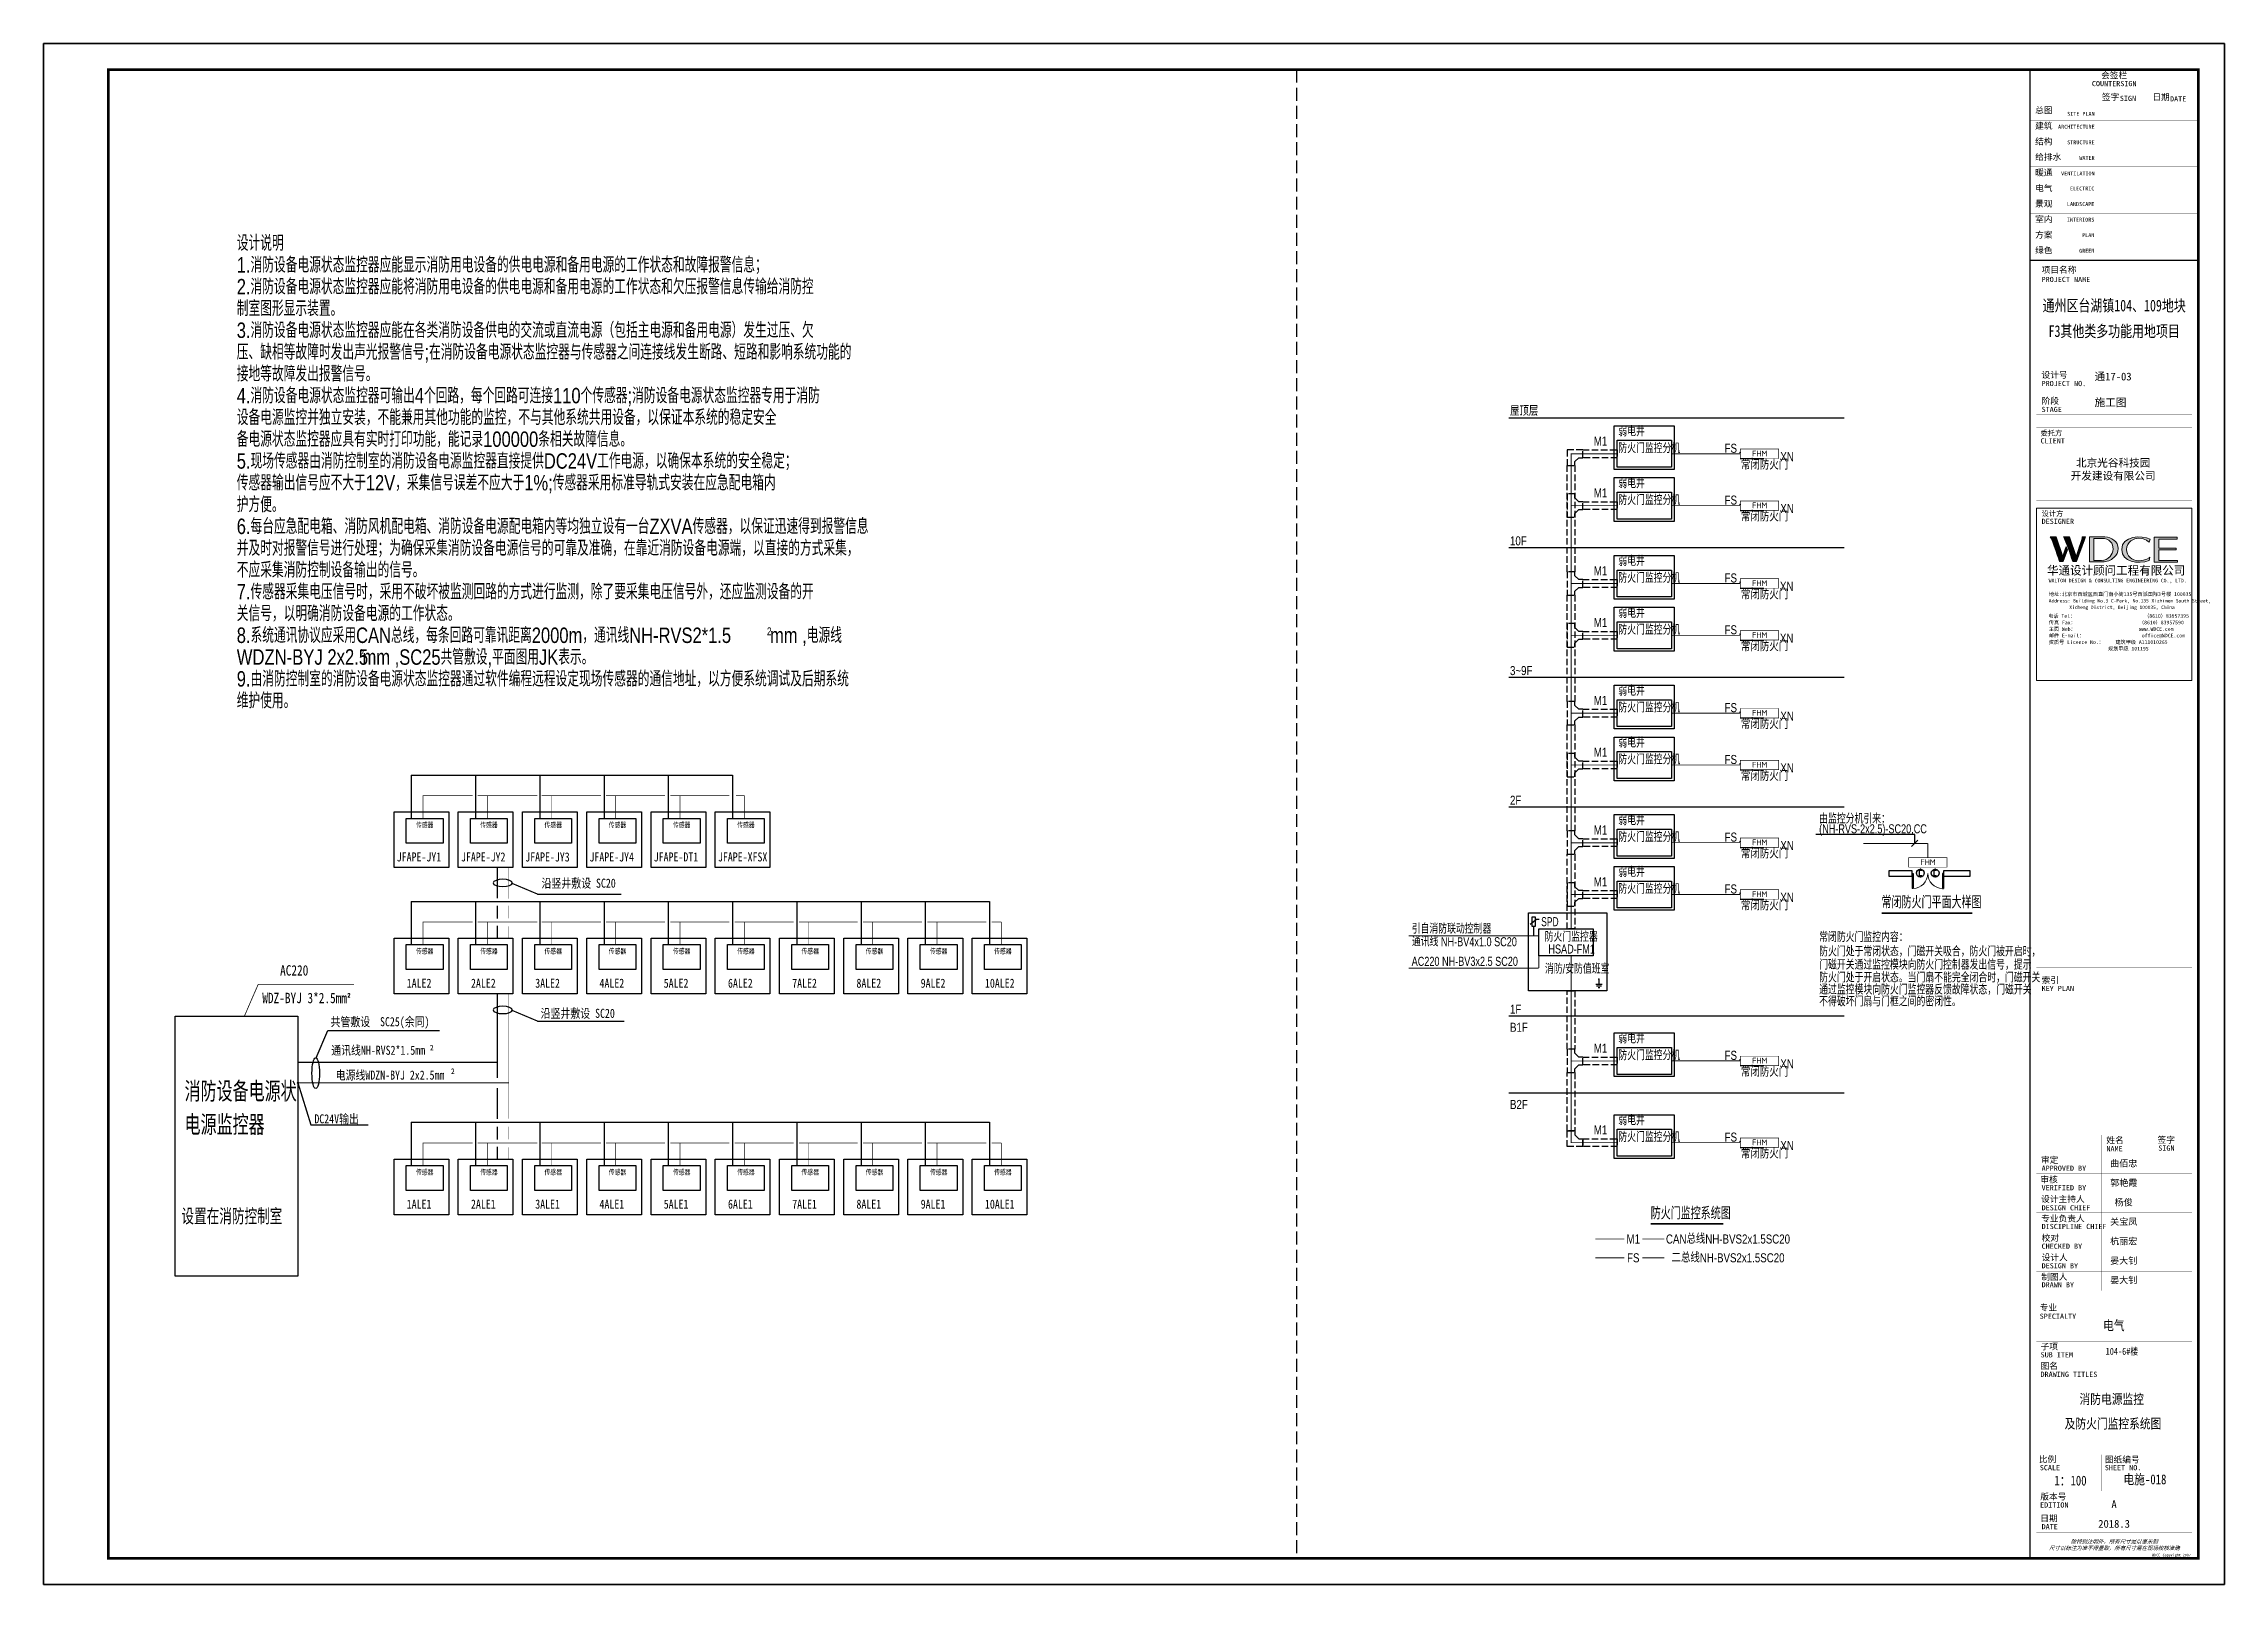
# Model space of a CAD drawing. Extents: x -54686 to 596156, y -555137 to 71395.
# Drawn here: x -54686 to 29414, y -555137 to -495737 of the extents above; entities that cross this region are included whole.
import ezdxf
from ezdxf.enums import TextEntityAlignment as Align

# ---------------------------------------------------------------- set-up
doc = ezdxf.new("R2010")
doc.units = 0
doc.header["$LTSCALE"] = 1000
doc.linetypes.add('CONTINOUS', pattern=[0])
doc.linetypes.add('DASH', pattern=[0.35, 0.25, -0.1])
doc.layers.get('0').update_dxf_attribs({"linetype": 'CONTINUOUS'})
doc.layers.get('Defpoints').update_dxf_attribs({"linetype": 'CONTINUOUS'})
for name, color, linetype in [('CABLETRAY', 4, 'DASH'), ('DIM-照明', 3, 'CONTINUOUS'), ('DIM-系统', 3, 'CONTINUOUS'), ('EQUIP-动力', 3, 'CONTINUOUS'), ('EQUIP-安防', 80, 'CONTINUOUS'), ('EQUIP-消防', 3, 'CONTINUOUS'), ('LAYER1', 7, 'CONTINOUS'), ('SHEET_TEXT', 7, 'CONTINUOUS'), ('TEL_SYMB', 3, 'CONTINUOUS'), ('TEL_TEXT', 3, 'CONTINUOUS'), ('TEL_TITLE', 6, 'CONTINUOUS'), ('WALL', 9, 'CONTINUOUS'), ('WINDOW', 4, 'CONTINUOUS'), ('WIRE', 4, 'CONTINUOUS'), ('WIRE-照明', 1, 'CONTINUOUS'), ('智能疏散灯', 3, 'CONTINOUS'), ('电源监控设备', 210, 'CONTINUOUS'), ('电源线', 130, 'CONTINUOUS'), ('通讯线', 90, 'CONTINUOUS'), ('配电箱', 50, 'CONTINUOUS')]:
    doc.layers.add(name, color=color, linetype=linetype)
doc.styles.add('-宋体', font='', dxfattribs={"width": 0.8})
doc.styles.add('_COMPLEX', font='ROS', dxfattribs={"width": 0.6, "bigfont": 'JD'})
doc.styles.add('_HZTXT', font='ROS', dxfattribs={"width": 0.8, "bigfont": 'JD'})
doc.styles.add('_JD', font='ROS', dxfattribs={"width": 0.8, "bigfont": 'JD'})
doc.styles.add('_TEL_DIM', font='SIMPLEX', dxfattribs={"width": 0.8, "height": 3.5, "bigfont": 'HZTXT'})
doc.styles.add('H-图名', font='', dxfattribs={"width": 0.8, "height": 9})
doc.styles.add('hwxh', font='STXIHEI.TTF')
doc.styles.add('JD', font='ROS', dxfattribs={"width": 0.8, "height": 600, "bigfont": 'HZTXT'})
doc.styles.get("Standard").update_dxf_attribs({"font": 'GBENOR', "bigfont": 'GBCBIG'})
doc.styles.add('Y', font='ros.shx', dxfattribs={"width": 0.7, "bigfont": 'jd.shx'})
doc.styles.add('华文细黑', font='STXIHEI.TTF', dxfattribs={"height": 10})
doc.styles.get('-宋体').set_extended_font_data('NSimSun')
doc.styles.get('H-图名').set_extended_font_data('SimSun')

msp = doc.modelspace()

# ---------------------------------------------------------------- texts
at = {"style": '华文细黑'}
for s, height, p in [('会签栏', 240, (25164, -496837)), ('COUNTERSIGN', 200, (25164, -497177))]:
    msp.add_text(s, height=height, dxfattribs=at).set_placement(p, align=Align.TOP_CENTER)
for s, height, p in [('签字', 240, (24691, -497674)), ('SIGN', 200, (25382, -497748)), ('日期', 240, (26634, -497679)), ('DATE', 200, (27318, -497767)), ('总图', 240, (22114, -498187)), ('结构', 240, (22114, -499387)), ('建筑', 240, (22114, -498787)), ('给排水', 240, (22114, -499987)), ('暖通', 240, (22114, -500587)), ('电气', 240, (22114, -501187)), ('景观', 240, (22114, -501787)), ('室内', 240, (22114, -502387)), ('绿色', 240, (22114, -503587)), ('方案', 240, (22114, -502987)), ('项目名称', 240, (22364, -504337)), ('PROJECT NAME', 200, (22364, -504729)), ('设计号', 240, (22359, -508389)), ('PROJECT NO.', 200, (22364, -508740)), ('阶段', 240, (22364, -509390)), ('STAGE', 200, (22364, -509740)), ('委托方', 200, (22324, -510651)), ('CLIENT', 200, (22324, -510951)), ('设计方', 200, (22364, -513754)), ('DESIGNER', 200, (22364, -514054)), ('KEY PLAN', 200, (22364, -532063)), ('索引', 240, (22364, -531723)), ('姓名', 240, (24863, -537890)), ('签字', 240, (26833, -537880)), ('SIGN', 200, (26864, -538217)), ('审定', 240, (22341, -538656)), ('APPROVED BY', 200, (22364, -538993)), ('NAME', 200, (24864, -538241)), ('审核', 240, (22318, -539408)), ('VERIFIED BY', 200, (22364, -539745)), ('设计主持人', 240, (22346, -540161)), ('DESIGN CHIEF', 200, (22364, -540518)), ('专业负责人', 240, (22347, -540911)), ('DISCIPLINE CHIEF', 200, (22364, -541239)), ('校对', 240, (22364, -541661)), ('CHECKED BY', 200, (22364, -542000)), ('设计人', 240, (22364, -542411)), ('制图人', 240, (22353, -543161)), ('DESIGN BY', 200, (22364, -542754)), ('DRAWN BY', 200, (22364, -543487)), ('SPECIALTY', 200, (22291, -544699)), ('专业', 240, (22291, -544344)), ('SUB ITEM', 200, (22326, -546187)), ('子项', 240, (22326, -545845)), ('图名', 240, (22323, -546596)), ('DRAWING TITLES', 200, (22323, -546937)), ('比例', 240, (22258, -550195)), ('SCALE', 200, (22295, -550537)), ('SHEET NO.', 200, (24803, -550537)), ('图纸编号', 240, (24803, -550205)), ('版本号', 240, (22313, -551634)), ('EDITION', 200, (22307, -551976)), ('日期', 240, (22313, -552469)), ('DATE', 200, (22364, -552811))]:
    msp.add_text(s, height=height, dxfattribs=at).set_placement(p, align=Align.TOP_LEFT)
for s, p in [('SITE PLAN', (24408, -498367)), ('ARCHITECTURE', (24408, -498867)), ('STRUCTURE', (24408, -499467)), ('WATER', (24408, -500067)), ('VENTILATION', (24408, -500667)), ('LANDSCAPE', (24399, -501848)), ('ELECTRIC', (24399, -501248)), ('INTERIORS', (24399, -502448)), ('GREEN', (24399, -503648)), ('PLAN', (24399, -503048))]:
    msp.add_text(s, height=150, dxfattribs=at).set_placement(p, align=Align.TOP_RIGHT)
at = {"color": 4, "style": '华文细黑', "width": 0.75}
for s, p in [('通州区台湖镇104、109地块', (25164, -506059)), ('F3其他类多功能用地项目', (25164, -507046))]:
    msp.add_text(s, height=450, dxfattribs=at).set_placement(p, align=Align.CENTER)
at = {"color": 4, "style": '华文细黑'}
for s, p in [('A', (25160, -552196)), ('2018.3', (25160, -552953))]:
    msp.add_text(s, height=300, dxfattribs=at).set_placement(p, align=Align.CENTER)
at = {"style": '华文细黑', "oblique": 20}
for s, p in [('尺寸以标注为准不得量取，所有尺寸需在现场校核准确', (25164, -553737)), ('除特别注明外，所有尺寸是以毫米制', (25164, -553487))]:
    msp.add_text(s, height=150, dxfattribs=at).set_placement(p, align=Align.MIDDLE_CENTER)
at = {"color": 4, "ltscale": 0.001, "char_height": 300, "width": 5848.95, "style": '华文细黑'}
for s, insert, attachment_point in [('通17-03', (24407, -508586), 4), ('施工图', (24407, -509586), 4), ('北京光谷科技园\\P开发建设有限公司', (25124, -512166), 5)]:
    msp.add_mtext(s, dxfattribs=dict(at, insert=insert, attachment_point=attachment_point))
at = {"color": 7, "style": '_TEL_DIM', "flags": 1}
for tag, p in [('REMARK', (11201, -511733)), ('A', (11201, -511733)), ('REMARK', (11201, -513731)), ('A', (11201, -513731)), ('REMARK', (11201, -516732)), ('A', (11201, -516732)), ('REMARK', (11201, -518731)), ('A', (11201, -518731)), ('REMARK', (11201, -521732)), ('A', (11201, -521732)), ('REMARK', (11201, -523731)), ('A', (11201, -523731)), ('REMARK', (11201, -526723)), ('A', (11201, -526723)), ('REMARK', (11201, -528722)), ('A', (11201, -528722)), ('REMARK', (11201, -535138)), ('A', (11201, -535138)), ('REMARK', (11201, -538290)), ('A', (11201, -538290))]:
    msp.add_attdef(tag, text='', height=0.02, dxfattribs=at).set_placement(p, align=Align.MIDDLE_CENTER)
at = {"color": 7, "flags": 1}
for p in [(11201, -511733), (11201, -513731), (11201, -516732), (11201, -518731), (11201, -521732), (11201, -523731), (11201, -526723), (11201, -528722), (11201, -535138), (11201, -538290)]:
    msp.add_attdef('A', text='防火门磁释放器1', height=0.014, dxfattribs=at).set_placement(p, align=Align.MIDDLE_CENTER)
at = {"layer": 'EQUIP-消防', "ltscale": 10}
for p in [(11494, -511541), (11494, -513539), (11494, -516540), (11494, -518539), (11494, -521540), (11494, -523539), (11494, -526531), (17985, -527295), (11494, -528530), (11494, -534945), (11494, -538098)]:
    msp.add_attdef('FHM', text='RD', height=224, dxfattribs=at).set_placement(p, align=Align.MIDDLE_CENTER)
at = {"layer": 'SHEET_TEXT', "style": '华文细黑'}
for tag, p in [('曲佰忠', (25532, -538782)), ('郭艳霞', (25532, -539532)), ('杨俊', (25532, -540282)), ('关宝凤', (25532, -541032)), ('杭丽宏', (25532, -541782)), ('晏大钊', (25532, -542532)), ('晏大钊', (25532, -543282))]:
    msp.add_attdef(tag, text='', height=250, dxfattribs=at).set_placement(p, align=Align.TOP_CENTER)
at = {"layer": 'TEL_SYMB', "color": 7}
for s, p in [('常闭防火门平面大样图', (16191, -529080)), ('防火门监控系统图', (7288, -541068))]:
    msp.add_text(s, height=482.3, dxfattribs=at).set_placement(p)
at = {"layer": 'TEL_TEXT', "width": 0.8}
for s, height, style, p in [('设计说明', 595.3, '_JD', (-47238, -503724)), ('1.消防设备电源状态监控器应能显示消防用电设备的供电电源和备用电源的工作状态和故障报警信息；', 595.35, '_JD', (-47238, -504564)), ('2.消防设备电源状态监控器应能将消防用电设备的供电电源和备用电源的工作状态和欠压报警信息传输给消防控', 595.35, '_JD', (-47238, -505404)), ('制室图形显示装置。', 595.3, '_JD', (-47238, -506244)), ('3.消防设备电源状态监控器应能在各类消防设备供电的交流或直流电源（包括主电源和备用电源）发生过压、欠', 595.35, '_JD', (-47238, -507084)), ('压、缺相等故障时发出声光报警信号;在消防设备电源状态监控器与传感器之间连接线发生断路、短路和影响系统功能的', 595.35, '_JD', (-47238, -507924)), ('接地等故障发出报警信号。', 595.35, '_JD', (-47238, -508764)), ('4.消防设备电源状态监控器可输出4个回路，每个回路可连接110个传感器;消防设备电源状态监控器专用于消防', 595.35, '_JD', (-47238, -509604)), ('设备电源监控并独立安装，不能兼用其他功能的监控，不与其他系统共用设备，以保证本系统的稳定安全', 595.35, '_JD', (-47238, -510444)), ('屋顶层', 350, '_HZTXT', (1864, -510082)), ('备电源状态监控器应具有实时打印功能，能记录100000条相关故障信息。', 595.35, '_JD', (-47238, -511284)), ('5.现场传感器由消防控制室的消防设备电源监控器直接提供DC24V工作电源，以确保本系统的安全稳定；', 595.35, '_JD', (-47238, -512124)), ('传感器输出信号应不大于12V，采集信号误差不应大于1%;传感器采用标准导轨式安装在应急配电箱内', 595.35, '_JD', (-47238, -512964)), ('护方便。', 595.3, '_JD', (-47238, -513804)), ('6.每台应急配电箱、消防风机配电箱、消防设备电源配电箱内等均独立设有一台ZXVA传感器，以保证迅速得到报警信息', 595.35, '_JD', (-47238, -514644)), ('并及时对报警信号进行处理；为确保采集消防设备电源信号的可靠及准确，在靠近消防设备电源端，以直接的方式采集，', 595.35, '_JD', (-47238, -515484)), ('10F', 350, '_HZTXT', (1864, -515082)), ('不应采集消防控制设备输出的信号。', 595.35, '_JD', (-47238, -516324)), ('7.传感器采集电压信号时，采用不破坏被监测回路的方式进行监测，除了要采集电压信号外，还应监测设备的开', 595.35, '_JD', (-47238, -517164)), ('关信号，以明确消防设备电源的工作状态。', 595.35, '_JD', (-47238, -518004)), ('8.系统通讯协议应采用CAN总线，每条回路可靠讯距离2000m，通讯线NH-RVS2*1.5', 595.35, '_JD', (-47238, -518844)), ('2', 300, '_JD', (-26792, -518544)), ('mm ,电源线', 595.3, '_JD', (-26672, -518844)), ('WDZN-BYJ 2x2.5', 600, '_JD', (-47238, -519684)), ('2', 300, '_JD', (-42507, -519384)), ('mm ,SC25共管敷设,平面图用JK表示。', 595.35, '_JD', (-42387, -519684)), ('3~9F', 350, '_HZTXT', (1864, -520082)), ('9.由消防控制室的消防设备电源状态监控器通过软件编程远程设定现场传感器的通信地址，以方便系统调试及后期系统', 595.35, '_JD', (-47238, -520524)), ('维护使用。', 595.3, '_JD', (-47238, -521364)), ('2F', 350, '_HZTXT', (1864, -525082)), ('1F', 350, '_HZTXT', (1864, -533139)), ('B1F', 350, '_HZTXT', (1864, -533835)), ('B2F', 350, '_HZTXT', (1864, -536810)), ('设置在消防控制室', 607.8, 'JD', (-49371, -541262)), ('电气', 379.7, 'H-图名', (24737, -545342)), ('104-6#楼', 265.8, 'H-图名', (24833, -546286)), ('消防电源监控', 379.7, 'H-图名', (23827, -548182)), ('及防火门监控系统图', 379.7, 'H-图名', (23253, -549128)), ('电施-018', 379.7, 'H-图名', (25522, -551278)), ('1：100', 379.7, 'H-图名', (22858, -551325))]:
    msp.add_text(s, height=height, dxfattribs=dict(at, style=style)).set_placement(p)
at = {"layer": 'TEL_TEXT', "style": '_HZTXT', "width": 0.8}
for s, p in [('M1', (5355, -511059)), ('FS', (10379, -511336)), ('M1', (5355, -513057)), ('FS', (10379, -513335)), ('M1', (5355, -516059)), ('FS', (10379, -516336)), ('M1', (5355, -518057)), ('FS', (10379, -518335)), ('M1', (5355, -521058)), ('FS', (10379, -521336)), ('M1', (5355, -523057)), ('FS', (10379, -523335)), ('M1', (5355, -526053)), ('FS', (10379, -526327)), ('M1', (5355, -528052)), ('FS', (10379, -528326)), ('M1', (5355, -534467)), ('FS', (10379, -534741)), ('M1', (5355, -537616)), ('FS', (10379, -537894)), ('M1', (6617, -541823)), ('FS', (6617, -542547)), ('CAN总线NH-BVS2x1.5SC20', (10271, -541823)), ('二总线NH-BVS2x1.5SC20', (10271, -542547))]:
    msp.add_text(s, height=350, dxfattribs=at).set_placement(p, align=Align.MIDDLE_CENTER)
at = {"layer": 'TEL_TEXT', "color": 7, "style": 'Y', "width": 0.75}
for s, p in [('弱电井', (6041, -510873)), ('防火门监控分机', (6041, -511520)), ('弱电井', (6041, -512872)), ('防火门监控分机', (6041, -513518)), ('弱电井', (6041, -515873)), ('防火门监控分机', (6041, -516520)), ('弱电井', (6041, -517872)), ('防火门监控分机', (6041, -518518)), ('弱电井', (6041, -520873)), ('防火门监控分机', (6041, -521519)), ('弱电井', (6041, -522872)), ('防火门监控分机', (6041, -523518)), ('弱电井', (6041, -525864)), ('由监控分机引来：', (13786, -525804)), ('防火门监控分机', (6041, -526510)), ('(NH-RVS-2x2.5)-SC20,CC', (13786, -526183)), ('弱电井', (6041, -527863)), ('防火门监控分机', (6041, -528509)), ('引自消防联动控制器', (-1928, -530045)), ('通讯线 NH-BV4x1.0 SC20', (-1919, -530537)), ('防火门监控器', (3199, -530358)), ('HSAD-FM1', (3345, -530817)), ('防火门处于常闭状态，门磁开关吸合，防火门被开启时，', (13786, -530923)), ('常闭防火门监控内容：', (13786, -530368)), ('AC220 NH-BV3x2.5 SC20', (-1928, -531292)), ('消防/安防值班室', (3211, -531591)), ('门磁开关通过监控模块向防火门控制器发出信号，提示', (13786, -531434)), ('通过监控模块向防火门监控器反馈故障状态，门磁开关', (13786, -532394)), ('防火门处于开启状态。当门扇不能完全闭合时，门磁开关', (13786, -531927)), ('不得破坏门扇与门框之间的密闭性。', (13786, -532851)), ('弱电井', (6041, -534278)), ('防火门监控分机', (6041, -534925)), ('弱电井', (6041, -537431)), ('防火门监控分机', (6041, -538077))]:
    msp.add_text(s, height=350, dxfattribs=at).set_placement(p)
at = {"layer": 'TEL_TEXT', "ltscale": 2, "style": '_COMPLEX', "width": 0.7}
msp.add_text('SPD', height=350, dxfattribs=at).set_placement((3065, -529763))
at = {"layer": 'TEL_TEXT', "style": '_HZTXT', "width": 0.8}
for tag, p in [('常闭防火门', (11681, -511982)), ('XN', (12549, -511662)), ('常闭防火门', (11681, -513981)), ('XN', (12549, -513660)), ('常闭防火门', (11681, -516982)), ('XN', (12534, -516661)), ('常闭防火门', (11681, -518981)), ('XN', (12534, -518660)), ('常闭防火门', (11681, -521982)), ('XN', (12549, -521661)), ('常闭防火门', (11681, -523981)), ('XN', (12549, -523660)), ('常闭防火门', (11681, -526973)), ('XN', (12549, -526652)), ('常闭防火门', (11681, -528972)), ('XN', (12549, -528651)), ('常闭防火门', (11681, -535387)), ('XN', (12549, -535066)), ('XN', (12549, -538219)), ('常闭防火门', (11681, -538540))]:
    msp.add_attdef(tag, text='RD', height=350, dxfattribs=at).set_placement(p, align=Align.MIDDLE_CENTER)
at = {"layer": '电源监控设备', "style": '-宋体', "width": 0.8}
for s, p in [('JFAPE-JY1', (-41069, -527267)), ('JFAPE-JY2', (-38591, -527267)), ('JFAPE-JY3', (-36113, -527267)), ('JFAPE-JY4', (-33636, -527267)), ('JFAPE-DT1', (-31158, -527267)), ('JFAPE-XFSX', (-28681, -527267)), ('1ALE2', (-40682, -532135)), ('2ALE2', (-38205, -532135)), ('3ALE2', (-35727, -532135)), ('4ALE2', (-33249, -532135)), ('5ALE2', (-30772, -532135)), ('6ALE2', (-28294, -532135)), ('7ALE2', (-25817, -532135)), ('8ALE2', (-23339, -532135)), ('9ALE2', (-20862, -532135)), ('10ALE2', (-18384, -532135)), ('沿竖井敷设 SC20', (-35519, -533296)), ('共管敷设  SC25(余同)', (-43621, -533619)), ('通讯线NH-RVS2*1.5mm', (-43596, -534720)), ('²', (-39798, -534763)), ('电源线WDZN-BYJ 2x2.5mm', (-43423, -535677)), ('²', (-38984, -535670)), ('DC24V输出', (-44245, -537364)), ('1ALE1', (-40682, -540652)), ('2ALE1', (-38205, -540652)), ('3ALE1', (-35727, -540652)), ('4ALE1', (-33249, -540652)), ('5ALE1', (-30772, -540652)), ('6ALE1', (-28294, -540652)), ('7ALE1', (-25817, -540652)), ('8ALE1', (-23339, -540652)), ('9ALE1', (-20862, -540652)), ('10ALE1', (-18384, -540652))]:
    msp.add_text(s, height=350, dxfattribs=at).set_placement(p)
at = {"layer": '电源监控设备'}
for s, insert, char_height, width, attachment_point, style in [('传感器', (-40325, -525757), 200, 723.85, 1, '-宋体'), ('传感器', (-37847, -525757), 200, 723.85, 1, '-宋体'), ('传感器', (-35370, -525757), 200, 723.85, 1, '-宋体'), ('传感器', (-32892, -525757), 200, 723.85, 1, '-宋体'), ('传感器', (-30415, -525757), 200, 723.85, 1, '-宋体'), ('传感器', (-27937, -525757), 200, 723.85, 1, '-宋体'), ('沿竖井敷设 SC20', (-35484, -527928), 350, 5868.97, 1, '-宋体'), ('传感器', (-40325, -530625), 200, 723.85, 1, '-宋体'), ('传感器', (-37847, -530625), 200, 723.85, 1, '-宋体'), ('传感器', (-35370, -530625), 200, 723.85, 1, '-宋体'), ('传感器', (-32892, -530625), 200, 723.85, 1, '-宋体'), ('传感器', (-30415, -530625), 200, 723.85, 1, '-宋体'), ('传感器', (-27937, -530625), 200, 723.85, 1, '-宋体'), ('传感器', (-25460, -530625), 200, 723.85, 1, '-宋体'), ('传感器', (-22982, -530625), 200, 723.85, 1, '-宋体'), ('传感器', (-20504, -530625), 200, 723.85, 1, '-宋体'), ('传感器', (-18027, -530625), 200, 723.85, 1, '-宋体'), ('AC220', (-44478, -531265), 400, 16702.01, 3, '-宋体'), ('WDZ-BYJ 3*2.5mm{\\fISOCPEUR|b0|i0|c0|p34;²}', (-42837, -532330), 400, 16702.01, 3, '-宋体'), ('消防设备电源状电源监控器   ', (-49251, -535756), 771.75, 4482.55, 1, '_TEL_DIM'), ('传感器', (-40325, -539142), 200, 723.85, 1, '-宋体'), ('传感器', (-37847, -539142), 200, 723.85, 1, '-宋体'), ('传感器', (-35370, -539142), 200, 723.85, 1, '-宋体'), ('传感器', (-32892, -539142), 200, 723.85, 1, '-宋体'), ('传感器', (-30415, -539142), 200, 723.85, 1, '-宋体'), ('传感器', (-27937, -539142), 200, 723.85, 1, '-宋体'), ('传感器', (-25460, -539142), 200, 723.85, 1, '-宋体'), ('传感器', (-22982, -539142), 200, 723.85, 1, '-宋体'), ('传感器', (-20504, -539142), 200, 723.85, 1, '-宋体'), ('传感器', (-18027, -539142), 200, 723.85, 1, '-宋体')]:
    msp.add_mtext(s, dxfattribs=dict(at, insert=insert, char_height=char_height, width=width, attachment_point=attachment_point, style=style))

# ---------------------------------------------------------------- blocks, each defined once
blk = doc.blocks.new('$equip$00002621')
for p, q in [((-0.19, 0.1), (-0.19, -0.1)), ((0.19, -0.1), (0.19, 0.1)), ((-0.19, -0.1), (0.19, -0.1))]:
    blk.add_line(p, q)
at = {"const_width": 0.04}
blk.add_lwpolyline([(-0.3, 0, 1), (0.3, 0, 1), (-0.3, 0, 0.702733)], format="xyb", dxfattribs=at)
blk.add_circle((0, 0), 0.3)
at = {"color": 1}
for p in [(-0.3, 0), (0, 0.3), (0.3, 0), (0, -0.3)]:
    blk.add_point(p, dxfattribs=at)
at = {"color": 7, "style": '_TEL_DIM', "flags": 1}
blk.add_attdef('A', text='', height=0.000025, dxfattribs=at).set_placement((0, 0), align=Align.MIDDLE_CENTER)
blk = doc.blocks.new('$equip$00001310')
for points in [[(0, 0), (0, -0.38)], [(-0.25, -0.38), (0.25, -0.38)], [(-0.19, -0.5), (0.19, -0.5)], [(-0.06, -0.63), (0.06, -0.63)]]:
    blk.add_lwpolyline(points)
blk.add_point((0, 0))
at = {"flags": 9}
blk.add_attdef('A', (0, 0), '', height=0.00002, dxfattribs=at)
blk = doc.blocks.new('WDCE Copyright200X')
at = {"const_width": 0.016}
blk.add_lwpolyline([(-10.6, 1.26, 1), (-11.4, 1.26, 1)], format="xyb", close=True, dxfattribs=at)
at = {"style": '华文细黑'}
for s, p in [('WDCE ', (-11.46, 0.5)), ('     Copyright ', (-3.51, 0.5))]:
    blk.add_text(s, height=1, dxfattribs=at).set_placement(p, align=Align.BOTTOM_RIGHT)
blk.add_text('c', height=0.6, dxfattribs=at).set_placement((-11.04, 1.35), align=Align.MIDDLE_CENTER)
blk.add_attdef('200X', text='', height=1, dxfattribs=at).set_placement((-0.45, 0.5), align=Align.BOTTOM_RIGHT)
blk = doc.blocks.new('logo2')
h = blk.add_hatch(color=7)
h.paths.add_polyline_path([(19.02, -7.36), (15.84, -7.36), (15.84, -3.97), (18.97, -3.97), (18.97, -4.24), (16.46, -4.24), (16.46, -5.45), (18.81, -5.45), (18.81, -5.69), (16.47, -5.69), (16.47, -7.12), (19.02, -7.12)])
edge = h.paths.add_edge_path()
edge.add_spline(control_points=[(15.26, -4.21), (15.26, -4.21), (15.13, -4.65), (15.13, -4.65), (15.13, -4.65), (14.62, -4.1), (13.73, -4.1), (13.04, -4.1), (12.07, -4.54), (12.08, -5.62), (12.08, -6.49), (12.77, -7.16), (13.73, -7.17), (14.66, -7.17), (15.23, -6.68), (15.23, -6.68), (15.23, -6.68), (15.16, -7.11), (15.16, -7.11), (13.63, -7.7), (11.42, -7.29), (11.41, -5.64), (11.4, -3.72), (14.16, -3.66), (15.26, -4.21)], knot_values=[0, 0, 0, 0, 1, 1, 1, 2, 2, 2, 3, 3, 3, 4, 4, 4, 5, 5, 5, 6, 6, 6, 7, 7, 7, 8, 8, 8, 8], degree=3, periodic=0)
edge = h.paths.add_edge_path(flags=16)
edge.add_spline(control_points=[(10.23, -5.57), (10.23, -5.16), (10.12, -4.83), (9.9, -4.58), (9.63, -4.27), (9.23, -4.12), (8.69, -4.12), (8.69, -4.12), (7.64, -4.12), (7.64, -4.12), (7.64, -4.12), (7.64, -7.1), (7.64, -7.1), (7.64, -7.1), (8.66, -7.1), (8.66, -7.1), (9.13, -7.1), (9.52, -6.93), (9.82, -6.6), (10.09, -6.31), (10.23, -5.96), (10.23, -5.57)], knot_values=[0, 0, 0, 0, 1, 1, 1, 2, 2, 2, 3, 3, 3, 4, 4, 4, 5, 5, 5, 6, 6, 6, 7, 7, 7, 7], degree=3, periodic=0)
edge = h.paths.add_edge_path()
edge.add_spline(control_points=[(10.92, -5.51), (10.92, -5.96), (10.72, -6.37), (10.34, -6.72), (9.92, -7.1), (9.41, -7.29), (8.82, -7.29), (8.82, -7.29), (7.03, -7.29), (7.03, -7.29), (7.03, -7.29), (7.03, -3.92), (7.03, -3.92), (7.03, -3.92), (9.1, -3.92), (9.1, -3.92), (9.59, -3.92), (10.01, -4.06), (10.36, -4.34), (10.73, -4.64), (10.92, -5.03), (10.92, -5.51)], knot_values=[0, 0, 0, 0, 1, 1, 1, 2, 2, 2, 3, 3, 3, 4, 4, 4, 5, 5, 5, 6, 6, 6, 7, 7, 7, 7], degree=3, periodic=0)
at = {"lineweight": 0}
blk.add_lwpolyline([(19.02, -7.36), (15.84, -7.36), (15.84, -3.97), (18.97, -3.97), (18.97, -4.24), (16.46, -4.24), (16.46, -5.45), (18.81, -5.45), (18.81, -5.69), (16.47, -5.69), (16.47, -7.12), (19.02, -7.12), (19.02, -7.36)], dxfattribs=at)
for points, knots in [([(10.92, -5.51), (10.92, -5.96), (10.72, -6.37), (10.34, -6.72), (9.92, -7.1), (9.41, -7.29), (8.82, -7.29), (8.82, -7.29), (7.03, -7.29), (7.03, -7.29), (7.03, -7.29), (7.03, -3.92), (7.03, -3.92), (7.03, -3.92), (9.1, -3.92), (9.1, -3.92), (9.59, -3.92), (10.01, -4.06), (10.36, -4.34), (10.73, -4.64), (10.92, -5.03), (10.92, -5.51)], [0, 0, 0, 0, 1, 1, 1, 2, 2, 2, 3, 3, 3, 4, 4, 4, 5, 5, 5, 6, 6, 6, 7, 7, 7, 7]), ([(10.23, -5.57), (10.23, -5.16), (10.12, -4.83), (9.9, -4.58), (9.63, -4.27), (9.23, -4.12), (8.69, -4.12), (8.69, -4.12), (7.64, -4.12), (7.64, -4.12), (7.64, -4.12), (7.64, -7.1), (7.64, -7.1), (7.64, -7.1), (8.66, -7.1), (8.66, -7.1), (9.13, -7.1), (9.52, -6.93), (9.82, -6.6), (10.09, -6.31), (10.23, -5.96), (10.23, -5.57)], [0, 0, 0, 0, 1, 1, 1, 2, 2, 2, 3, 3, 3, 4, 4, 4, 5, 5, 5, 6, 6, 6, 7, 7, 7, 7]), ([(15.26, -4.21), (15.26, -4.21), (15.13, -4.65), (15.13, -4.65), (15.13, -4.65), (14.62, -4.1), (13.73, -4.1), (13.04, -4.1), (12.07, -4.54), (12.08, -5.62), (12.08, -6.49), (12.77, -7.16), (13.73, -7.17), (14.66, -7.17), (15.23, -6.68), (15.23, -6.68), (15.23, -6.68), (15.16, -7.11), (15.16, -7.11), (13.63, -7.7), (11.42, -7.29), (11.41, -5.64), (11.4, -3.72), (14.16, -3.66), (15.26, -4.21)], [0, 0, 0, 0, 1, 1, 1, 2, 2, 2, 3, 3, 3, 4, 4, 4, 5, 5, 5, 6, 6, 6, 7, 7, 7, 8, 8, 8, 8])]:
    blk.add_open_spline(points, degree=3, knots=knots, dxfattribs=at)
blk = doc.blocks.new('logo1')
h = blk.add_hatch(color=8)
edge = h.paths.add_edge_path()
edge.add_spline(control_points=[(3.86, -5.21), (3.63, -5.88), (3.39, -6.56), (3.39, -6.56), (3.39, -6.56), (2.5, -3.91), (2.5, -3.91), (2.5, -3.91), (1.8, -3.91), (1.69, -3.91), (2.02, -4.39), (2.95, -7.27), (2.95, -7.27), (2.95, -7.27), (3.44, -7.27), (3.44, -7.27), (3.44, -7.27), (4.03, -5.66), (4.03, -5.66), (4.03, -5.66), (3.86, -5.21), (3.86, -5.21)], knot_values=[0, 0, 0, 0, 1, 1, 1, 2, 2, 2, 3, 3, 3, 4, 4, 4, 5, 5, 5, 6, 6, 6, 7, 7, 7, 7], degree=3, periodic=0)
h = blk.add_hatch(color=7)
edge = h.paths.add_edge_path()
edge.add_spline(control_points=[(6.04, -3.91), (6.09, -4.1), (5.2, -6.56), (5.2, -6.56), (5.2, -6.56), (4.3, -3.91), (4.3, -3.91), (4.3, -3.91), (3.6, -3.91), (3.49, -3.91), (3.82, -4.39), (4.75, -7.27), (4.75, -7.27), (4.75, -7.27), (5.24, -7.27), (5.24, -7.27), (5.24, -7.27), (6.33, -4.3), (6.33, -4.3), (6.33, -4.3), (6.48, -3.91), (6.48, -3.91), (6.48, -3.91), (6.21, -3.91), (6.04, -3.91)], knot_values=[0, 0, 0, 0, 1, 1, 1, 2, 2, 2, 3, 3, 3, 4, 4, 4, 5, 5, 5, 6, 6, 6, 7, 7, 7, 8, 8, 8, 8], degree=3, periodic=0)
at = {"color": 8, "lineweight": 0}
blk.add_open_spline([(3.86, -5.21), (3.63, -5.88), (3.39, -6.56), (3.39, -6.56), (3.39, -6.56), (2.5, -3.91), (2.5, -3.91), (2.5, -3.91), (1.8, -3.91), (1.69, -3.91), (2.02, -4.39), (2.95, -7.27), (2.95, -7.27), (2.95, -7.27), (3.44, -7.27), (3.44, -7.27), (3.44, -7.27), (4.03, -5.66), (4.03, -5.66), (4.03, -5.66), (3.86, -5.21), (3.86, -5.21)], degree=3, knots=[0, 0, 0, 0, 1, 1, 1, 2, 2, 2, 3, 3, 3, 4, 4, 4, 5, 5, 5, 6, 6, 6, 7, 7, 7, 7], dxfattribs=at)
at = {"lineweight": 0}
blk.add_open_spline([(6.04, -3.91), (6.09, -4.1), (5.2, -6.56), (5.2, -6.56), (5.2, -6.56), (4.3, -3.91), (4.3, -3.91), (4.3, -3.91), (3.6, -3.91), (3.49, -3.91), (3.82, -4.39), (4.75, -7.27), (4.75, -7.27), (4.75, -7.27), (5.24, -7.27), (5.24, -7.27), (5.24, -7.27), (6.33, -4.3), (6.33, -4.3), (6.33, -4.3), (6.48, -3.91), (6.48, -3.91), (6.48, -3.91), (6.21, -3.91), (6.04, -3.91)], degree=3, knots=[0, 0, 0, 0, 1, 1, 1, 2, 2, 2, 3, 3, 3, 4, 4, 4, 5, 5, 5, 6, 6, 6, 7, 7, 7, 8, 8, 8, 8], dxfattribs=at)
blk.add_blockref('logo2', (0, 0))
blk = doc.blocks.new('时间-logo')
at = {"layer": 'Defpoints', "lineweight": 0}
blk.add_lwpolyline([(0, -23.46), (-21.17, -23.46), (-21.17, 0), (0, 0), (0, -23.46)], dxfattribs=at)
blk.add_blockref('logo1', (-20.97, 0))
at = {"style": 'hwxh'}
for s, height, p in [('华通设计顾问工程有限公司 ', 1.15, (-19.73, -9.05)), ('WALTON DESIGN & CONSULTING ENGINEERING CO., LTD.', 0.5, (-19.5, -10.1)), ('地址:北京市西城区西直门南小街135号西派国际3号楼 100035', 0.5, (-19.48, -11.94)), ('电话 Tel：                        （8610）83957395 ', 0.5, (-19.56, -14.91)), ('Address: Building No.3 C-Park, No.135 Xizhimen South Street, ', 0.47, (-19.48, -12.83)), ('Xicheng District, Beijing 100035, China ', 0.47, (-16.69, -13.72)), ('传真 Fax：                      （8610）83957590 ', 0.5, (-19.48, -15.8)), ('主页 Web：                      www.WDCE.com ', 0.5, (-19.48, -16.69)), ('邮件 E-mail：                    office@WDCE.com ', 0.5, (-19.48, -17.58)), ('资质号 Licence No.：    建筑甲级 A111010265 ', 0.5, (-19.48, -18.47)), ('   规划甲级 101195', 0.5, (-12.6, -19.36))]:
    blk.add_text(s, height=height, dxfattribs=at).set_placement(p)
blk = doc.blocks.new('SDG AETH AE5H')
at = {"layer": 'DIM-系统'}
blk.add_lwpolyline([(-54686, 13482), (29414, 13482), (29414, -45918), (-54686, -45918)], close=True, dxfattribs=at)
blk = doc.blocks.new('$DorLib2D$00000002')
for p, q in [((-0.5, 0), (-0.5, 0.4875)), ((-0.475, 0.4875), (-0.5, 0.4875)), ((-0.475, 0), (-0.475, 0.4875)), ((0.475, 0), (0.475, 0.4875)), ((0.475, 0.4875), (0.5, 0.4875)), ((0.5, 0), (0.5, 0.4875)), ((-0.5, 0), (-0.475, 0)), ((0.5, 0), (0.475, 0))]:
    blk.add_line(p, q)
at = {"lineweight": 13}
for centre, start, end in [((-0.4875, 0), 0, 88.530716), ((0.4875, 0), 91.469284, 180)]:
    blk.add_arc(centre, 0.4875, start, end, dxfattribs=at)

# ---------------------------------------------------------------- hatches: boundary and pattern name
at = {"layer": '电源监控设备'}
h = msp.add_hatch(color=212, dxfattribs=at)
edge = h.paths.add_edge_path()
edge.add_arc((-44878, -535802), 25.2, 0, 360)

# ---------------------------------------------------------------- linework, layer by layer
for p, q in [((2647, -529687), (2891, -529487)), ((2891, -529487), (2986, -529487))]:
    msp.add_line(p, q)
at = {"const_width": 50}
for points in [[(21914, -496737), (21914, -504087), (28414, -504087), (28414, -496737)], [(21914, -554137), (28414, -554137), (28414, -504087), (21914, -504087)]]:
    msp.add_lwpolyline(points, close=True, dxfattribs=at)
at = {"const_width": 5}
for points in [[(21914, -497487), (28414, -497487)], [(24499, -497487), (24499, -504087)], [(26504, -497487), (26504, -504087)], [(21914, -498087), (28414, -498087)], [(21914, -498687), (28414, -498687)], [(21914, -499287), (28414, -499287)], [(21914, -499887), (28414, -499887)], [(21914, -500487), (28414, -500487)], [(21914, -501087), (28414, -501087)], [(21914, -501687), (28414, -501687)], [(21914, -502287), (28414, -502287)], [(21914, -502887), (28414, -502887)], [(21914, -502887), (28414, -502887)], [(21914, -503487), (28414, -503487)], [(21914, -504087), (28414, -504087)], [(22164, -509050), (28164, -509050)], [(22164, -510050), (28164, -510050)], [(28164, -513352), (28164, -510525), (22164, -510525), (22164, -513352)], [(22164, -513352), (28164, -513352)], [(22164, -513645), (22164, -531354)], [(22164, -513645), (28164, -513645)], [(22164, -531354), (28164, -531354), (28164, -513645)], [(22664, -520301), (27664, -520301)], [(22664, -525254), (27664, -525254)], [(22664, -530652), (27664, -530652)], [(22164, -531354), (28164, -531354)], [(22164, -532363), (28164, -532363)], [(22164, -543811), (28164, -543811), (28164, -537811), (22164, -537811), (22164, -543811)], [(24664, -537811), (24664, -543811)], [(26414, -537811), (26414, -543811)], [(22164, -538561), (28164, -538561)], [(22164, -539311), (28164, -539311)], [(22164, -540061), (28164, -540061)], [(22164, -540811), (28164, -540811)], [(22164, -541561), (28164, -541561)], [(22164, -542311), (28164, -542311)], [(22164, -543061), (28164, -543061)], [(22164, -544287), (28164, -544287), (28164, -553137), (22164, -553137), (22164, -544287)], [(22164, -545787), (28164, -545787)], [(22164, -546537), (28164, -546537)], [(22164, -550137), (28164, -550137)], [(24664, -550137), (24664, -551537)], [(22164, -551537), (28164, -551537)], [(22164, -552337), (28164, -552337)]]:
    msp.add_lwpolyline(points, dxfattribs=at)
msp.add_lwpolyline([(2700, -529420), (2700, -529755), (2842, -529755), (2842, -529420)], close=True)
for p in [(10746, -511505), (11201, -511733), (10746, -513504), (11201, -513731), (10746, -516505), (11201, -516732), (10746, -518503), (11201, -518731), (10746, -521505), (11201, -521732), (10746, -523503), (11201, -523731), (10746, -526496), (11201, -526723), (10746, -528494), (11201, -528722), (10746, -534910), (11201, -535138), (10746, -538063), (11201, -538290)]:
    msp.add_point(p)
at = {"layer": 'CABLETRAY'}
for p, q in [((4670, -511401), (4070, -511401)), ((4070, -511401), (4070, -512001)), ((4070, -512001), (4370, -512001)), ((4070, -516100), (4070, -512001)), ((4070, -512001), (4370, -512001)), ((4370, -511851), (4520, -511701)), ((4370, -512001), (4370, -511851)), ((4370, -512001), (4370, -516100)), ((4520, -511701), (4670, -511701)), ((4670, -511701), (4670, -511401)), ((4670, -511401), (6001, -511401)), ((4670, -511701), (4670, -511401)), ((6001, -511701), (4670, -511701)), ((6001, -511401), (6001, -511701)), ((4070, -513099), (4070, -513999)), ((4370, -513099), (4070, -513099)), ((4370, -513249), (4370, -513099)), ((4520, -513399), (4370, -513249)), ((4370, -513849), (4520, -513699)), ((4370, -513999), (4370, -513849)), ((4670, -513399), (4520, -513399)), ((4520, -513699), (4670, -513699)), ((4670, -513699), (4670, -513399)), ((4670, -513399), (6001, -513399)), ((4670, -513699), (4670, -513399)), ((6001, -513699), (4670, -513699)), ((6001, -513399), (6001, -513699)), ((4070, -513999), (4370, -513999)), ((4070, -516100), (4070, -517000)), ((4370, -516100), (4070, -516100)), ((4370, -516100), (4070, -516100)), ((4370, -516250), (4370, -516100)), ((4520, -516400), (4370, -516250)), ((4070, -517000), (4370, -517000)), ((4070, -521100), (4070, -517000)), ((4070, -517000), (4370, -517000)), ((4370, -516850), (4520, -516700)), ((4370, -517000), (4370, -516850)), ((4370, -517000), (4370, -521100)), ((4670, -516400), (4520, -516400)), ((4520, -516700), (4670, -516700)), ((4670, -516700), (4670, -516400)), ((4670, -516400), (6001, -516400)), ((4670, -516700), (4670, -516400)), ((6001, -516700), (4670, -516700)), ((6001, -516400), (6001, -516700)), ((4070, -518099), (4070, -518999)), ((4370, -518099), (4070, -518099)), ((4370, -518249), (4370, -518099)), ((4520, -518399), (4370, -518249)), ((4370, -518849), (4520, -518699)), ((4370, -518999), (4370, -518849)), ((4670, -518399), (4520, -518399)), ((4520, -518699), (4670, -518699)), ((4670, -518699), (4670, -518399)), ((4670, -518399), (6001, -518399)), ((4670, -518699), (4670, -518399)), ((6001, -518699), (4670, -518699)), ((6001, -518399), (6001, -518699)), ((4070, -518999), (4370, -518999)), ((4070, -521100), (4070, -522000)), ((4370, -521100), (4070, -521100)), ((4370, -521100), (4070, -521100)), ((4370, -521250), (4370, -521100)), ((4520, -521400), (4370, -521250)), ((4670, -521400), (4520, -521400)), ((4670, -521700), (4670, -521400)), ((4670, -521400), (6001, -521400)), ((4670, -521700), (4670, -521400)), ((6001, -521400), (6001, -521700)), ((4070, -522000), (4370, -522000)), ((4070, -526091), (4070, -522000)), ((4070, -522000), (4370, -522000)), ((4370, -521850), (4520, -521700)), ((4370, -522000), (4370, -521850)), ((4370, -522000), (4370, -526091)), ((4520, -521700), (4670, -521700)), ((6001, -521700), (4670, -521700)), ((4070, -523099), (4070, -523999)), ((4370, -523099), (4070, -523099)), ((4370, -523249), (4370, -523099)), ((4520, -523399), (4370, -523249)), ((4370, -523849), (4520, -523699)), ((4370, -523999), (4370, -523849)), ((4670, -523399), (4520, -523399)), ((4520, -523699), (4670, -523699)), ((4670, -523699), (4670, -523399)), ((4670, -523399), (6001, -523399)), ((4670, -523699), (4670, -523399)), ((6001, -523699), (4670, -523699)), ((6001, -523399), (6001, -523699)), ((4070, -523999), (4370, -523999)), ((4070, -526091), (4070, -526991)), ((4370, -526091), (4070, -526091)), ((4370, -526091), (4070, -526091)), ((4370, -526241), (4370, -526091)), ((4520, -526391), (4370, -526241)), ((4670, -526391), (4520, -526391)), ((4670, -526691), (4670, -526391)), ((4670, -526391), (6001, -526391)), ((4670, -526691), (4670, -526391)), ((6001, -526391), (6001, -526691)), ((4070, -526991), (4370, -526991)), ((4070, -529869), (4070, -526991)), ((4070, -526991), (4370, -526991)), ((4370, -526841), (4520, -526691)), ((4370, -526991), (4370, -526841)), ((4370, -526991), (4370, -529869)), ((4520, -526691), (4670, -526691)), ((6001, -526691), (4670, -526691)), ((4070, -528090), (4070, -528990)), ((4370, -528090), (4070, -528090)), ((4370, -528240), (4370, -528090)), ((4520, -528390), (4370, -528240)), ((4370, -528840), (4520, -528690)), ((4370, -528990), (4370, -528840)), ((4670, -528390), (4520, -528390)), ((4520, -528690), (4670, -528690)), ((4670, -528690), (4670, -528390)), ((4670, -528390), (6001, -528390)), ((4670, -528690), (4670, -528390)), ((6001, -528690), (4670, -528690)), ((6001, -528390), (6001, -528690)), ((4070, -528990), (4370, -528990)), ((4370, -529869), (4070, -529869)), ((4070, -532253), (4370, -532253)), ((4070, -534506), (4070, -532253)), ((4370, -532253), (4370, -534506)), ((4070, -534506), (4070, -535406)), ((4370, -534506), (4070, -534506)), ((4370, -534506), (4070, -534506)), ((4370, -534656), (4370, -534506)), ((4520, -534806), (4370, -534656)), ((4670, -534806), (4520, -534806)), ((4670, -535106), (4670, -534806)), ((4670, -534806), (6001, -534806)), ((4670, -535106), (4670, -534806)), ((6001, -534806), (6001, -535106)), ((4070, -535406), (4370, -535406)), ((4070, -535406), (4370, -535406)), ((4070, -537658), (4070, -535406)), ((4370, -535256), (4520, -535106)), ((4370, -535406), (4370, -535256)), ((4370, -535406), (4370, -537658)), ((4520, -535106), (4670, -535106)), ((6001, -535106), (4670, -535106)), ((4070, -538258), (4070, -537658)), ((4070, -537658), (4370, -537658)), ((4370, -537658), (4070, -537658)), ((4370, -537658), (4370, -537808)), ((4370, -537808), (4520, -537958)), ((4520, -537958), (4670, -537958)), ((4670, -538258), (4670, -537958)), ((4670, -537958), (6001, -537958)), ((4670, -537958), (4670, -538258)), ((6001, -537958), (6001, -538258)), ((4670, -538258), (4070, -538258)), ((6001, -538258), (4670, -538258))]:
    msp.add_line(p, q, dxfattribs=at)
at = {"layer": 'DIM-照明'}
msp.add_line((17348, -526696), (17595, -526449), dxfattribs=at)
for points in [[(17471, -526231), (13659, -526231)], [(17471, -526572), (17471, -526231)]]:
    msp.add_lwpolyline(points, dxfattribs=at)
at = {"layer": 'EQUIP-消防', "ltscale": 10}
for p, q in [((10746, -511733), (11656, -511733)), ((10746, -513731), (11656, -513731)), ((10746, -516732), (11656, -516732)), ((10746, -518731), (11656, -518731)), ((10746, -521732), (11656, -521732)), ((10746, -523731), (11656, -523731)), ((10746, -526723), (11656, -526723)), ((10746, -528722), (11656, -528722)), ((10746, -535138), (11656, -535138)), ((10746, -538290), (11656, -538290))]:
    msp.add_line(p, q, dxfattribs=at)
at = {"layer": 'EQUIP-消防', "ltscale": 10, "const_width": 22.4}
for points in [[(10746, -511369), (10746, -511733), (12224, -511733), (12224, -511369), (10746, -511369), (10746, -511733)], [(10746, -513367), (10746, -513731), (12224, -513731), (12224, -513367), (10746, -513367), (10746, -513731)], [(10746, -516368), (10746, -516732), (12224, -516732), (12224, -516368), (10746, -516368), (10746, -516732)], [(10746, -518367), (10746, -518731), (12224, -518731), (12224, -518367), (10746, -518367), (10746, -518731)], [(10746, -521368), (10746, -521732), (12224, -521732), (12224, -521368), (10746, -521368), (10746, -521732)], [(10746, -523367), (10746, -523731), (12224, -523731), (12224, -523367), (10746, -523367), (10746, -523731)], [(10746, -526359), (10746, -526723), (12224, -526723), (12224, -526359), (10746, -526359), (10746, -526723)], [(17237, -527123), (17237, -527487), (18715, -527487), (18715, -527123), (17237, -527123), (17237, -527487)], [(10746, -528358), (10746, -528722), (12224, -528722), (12224, -528358), (10746, -528358), (10746, -528722)], [(10746, -534774), (10746, -535138), (12224, -535138), (12224, -534774), (10746, -534774), (10746, -535138)], [(10746, -537926), (10746, -538290), (12224, -538290), (12224, -537926), (10746, -537926), (10746, -538290)]]:
    msp.add_lwpolyline(points, dxfattribs=at)
at = {"layer": 'LAYER1', "linetype": 'DASH', "ltscale": 2}
msp.add_line((-6366, -496737), (-6366, -554137), dxfattribs=at)
at = {"layer": 'TEL_SYMB', "const_width": 70}
for points in [[(16191, -529263), (19695, -529263)], [(7288, -541240), (10085, -541240)]]:
    msp.add_lwpolyline(points, dxfattribs=at)
at = {"layer": 'TEL_TITLE', "color": 6}
msp.add_lwpolyline([(-54686, -555137), (29414, -555137), (29414, -495737), (-54686, -495737)], close=True, dxfattribs=at)
at = {"layer": 'TEL_TITLE', "color": 6, "const_width": 100}
msp.add_lwpolyline([(-52186, -554137), (28414, -554137), (28414, -496737), (-52186, -496737)], close=True, dxfattribs=at)
at = {"layer": 'WALL'}
for p, q in [((17376, -527629), (16478, -527629)), ((16478, -527629), (16478, -527829)), ((16478, -527829), (17376, -527829)), ((17376, -527829), (17376, -527629)), ((19610, -527629), (18576, -527629)), ((18576, -527629), (18576, -527829)), ((18576, -527829), (19610, -527829)), ((19610, -527829), (19610, -527629))]:
    msp.add_line(p, q, dxfattribs=at)
at = {"layer": 'WIRE'}
for p, q in [((1814, -510158), (14749, -510158)), ((1814, -515158), (14749, -515158)), ((1814, -520157), (14749, -520157)), ((1814, -525157), (14749, -525157)), ((1814, -533214), (14749, -533214)), ((1814, -536189), (14749, -536189))]:
    msp.add_line(p, q, dxfattribs=at)
at = {"layer": 'WIRE-照明', "linetype": 'ByBlock'}
msp.add_line((2771, -529755), (2771, -530132), dxfattribs=at)
at = {"layer": 'WIRE-照明', "linetype": 'Continuous', "const_width": 35}
for points in [[(6001, -511551), (4220, -511551), (4220, -529869)], [(8098, -511551), (10746, -511551)], [(4220, -513549), (6001, -513549)], [(8098, -513549), (10746, -513549)], [(4220, -516550), (6001, -516550)], [(8098, -516550), (10746, -516550)], [(4220, -518549), (6001, -518549)], [(8098, -518549), (10746, -518549)], [(4220, -521550), (6001, -521550)], [(8098, -521550), (10746, -521550)], [(4220, -523549), (6001, -523549)], [(8098, -523549), (10746, -523549)], [(4220, -526545), (6001, -526545)], [(8098, -526541), (10746, -526541)], [(17976, -526572), (15496, -526572)], [(17976, -527123), (17976, -526572)], [(4220, -528544), (6001, -528544)], [(8098, -528540), (10746, -528540)], [(-2040, -530132), (2973, -530132)], [(-2040, -531379), (2973, -531379)], [(2973, -530908), (2973, -531379)], [(4220, -530908), (4220, -538108), (6001, -538108)], [(4220, -534959), (6001, -534959)], [(8098, -534956), (10746, -534956)], [(8098, -538108), (10746, -538108)], [(5161, -541823), (6270, -541823)], [(6964, -541823), (7822, -541823)], [(5161, -542547), (6270, -542547)], [(6964, -542547), (7822, -542547)]]:
    msp.add_lwpolyline(points, dxfattribs=at)
at = {"layer": '智能疏散灯', "color": 3}
for points in [[(5880, -510471), (8192, -510471), (8192, -512158), (5880, -512158)], [(6001, -511031), (8098, -511031), (8098, -512070), (6001, -512070)], [(5880, -512470), (8192, -512470), (8192, -514157), (5880, -514157)], [(6001, -513030), (8098, -513030), (8098, -514068), (6001, -514068)], [(5880, -515471), (8192, -515471), (8192, -517158), (5880, -517158)], [(6001, -516031), (8098, -516031), (8098, -517070), (6001, -517070)], [(5880, -517469), (8192, -517469), (8192, -519156), (5880, -519156)], [(6001, -518030), (8098, -518030), (8098, -519068), (6001, -519068)], [(5880, -520471), (8192, -520471), (8192, -522158), (5880, -522158)], [(6001, -521031), (8098, -521031), (8098, -522069), (6001, -522069)], [(5880, -522469), (8192, -522469), (8192, -524156), (5880, -524156)], [(6001, -523029), (8098, -523029), (8098, -524068), (6001, -524068)], [(5880, -525462), (8192, -525462), (8192, -527149), (5880, -527149)], [(6001, -526022), (8098, -526022), (8098, -527061), (6001, -527061)], [(5880, -527460), (8192, -527460), (8192, -529147), (5880, -529147)], [(6001, -528020), (8098, -528020), (8098, -529059), (6001, -529059)], [(2582, -529251), (5598, -529251), (5598, -532253), (2582, -532253)], [(2973, -529869), (5070, -529869), (5070, -530908), (2973, -530908)], [(5880, -533876), (8192, -533876), (8192, -535563), (5880, -535563)], [(6001, -534436), (8098, -534436), (8098, -535475), (6001, -535475)], [(5880, -537029), (8192, -537029), (8192, -538716), (5880, -538716)], [(6001, -537589), (8098, -537589), (8098, -538628), (6001, -538628)]]:
    msp.add_lwpolyline(points, close=True, dxfattribs=at)
at = {"layer": '电源监控设备'}
for p, q in [((-35637, -528522), (-36615, -528117)), ((-35637, -528522), (-32411, -528522)), ((-35637, -533421), (-36615, -533015)), ((-44180, -534841), (-43732, -533790)), ((-43732, -533790), (-39423, -533790)), ((-35637, -533421), (-32295, -533421)), ((-44878, -535802), (-44379, -537416)), ((-44379, -537416), (-42172, -537416))]:
    msp.add_line(p, q, dxfattribs=at)
for points in [[(-40699, -525605), (-39282, -525605), (-39282, -526566), (-40699, -526566)], [(-38221, -525605), (-36805, -525605), (-36805, -526566), (-38221, -526566)], [(-35744, -525605), (-34327, -525605), (-34327, -526566), (-35744, -526566)], [(-33266, -525605), (-31850, -525605), (-31850, -526566), (-33266, -526566)], [(-30789, -525605), (-29372, -525605), (-29372, -526566), (-30789, -526566)], [(-28311, -525605), (-26895, -525605), (-26895, -526566), (-28311, -526566)], [(-40699, -530472), (-39282, -530472), (-39282, -531434), (-40699, -531434)], [(-38221, -530472), (-36805, -530472), (-36805, -531434), (-38221, -531434)], [(-35744, -530472), (-34327, -530472), (-34327, -531434), (-35744, -531434)], [(-33266, -530472), (-31850, -530472), (-31850, -531434), (-33266, -531434)], [(-30789, -530472), (-29372, -530472), (-29372, -531434), (-30789, -531434)], [(-28311, -530472), (-26895, -530472), (-26895, -531434), (-28311, -531434)], [(-25834, -530472), (-24417, -530472), (-24417, -531434), (-25834, -531434)], [(-23356, -530472), (-21939, -530472), (-21939, -531434), (-23356, -531434)], [(-20878, -530472), (-19462, -530472), (-19462, -531434), (-20878, -531434)], [(-18401, -530472), (-16984, -530472), (-16984, -531434), (-18401, -531434)], [(-40699, -538989), (-39282, -538989), (-39282, -539950), (-40699, -539950)], [(-38221, -538989), (-36805, -538989), (-36805, -539950), (-38221, -539950)], [(-35744, -538989), (-34327, -538989), (-34327, -539950), (-35744, -539950)], [(-33266, -538989), (-31850, -538989), (-31850, -539950), (-33266, -539950)], [(-30789, -538989), (-29372, -538989), (-29372, -539950), (-30789, -539950)], [(-28311, -538989), (-26895, -538989), (-26895, -539950), (-28311, -539950)], [(-25834, -538989), (-24417, -538989), (-24417, -539950), (-25834, -539950)], [(-23356, -538989), (-21939, -538989), (-21939, -539950), (-23356, -539950)], [(-20878, -538989), (-19462, -538989), (-19462, -539950), (-20878, -539950)], [(-18401, -538989), (-16984, -538989), (-16984, -539950), (-18401, -539950)]]:
    msp.add_lwpolyline(points, close=True, dxfattribs=at)
at = {"layer": '电源监控设备', "const_width": 29.4}
msp.add_lwpolyline([(-46942, -533226), (-46413, -532008), (-42718, -532008)], dxfattribs=at)
at = {"layer": '电源监控设备'}
msp.add_circle((-44878, -535802), 25.2, dxfattribs=at)
at = {"layer": '电源监控设备', "extrusion": (0, 0, -1)}
for centre in [(-36979, -528095), (-36979, -532993)]:
    msp.add_ellipse(centre, major_axis=(369, 0), ratio=0.382856, dxfattribs=at)
at = {"layer": '电源监控设备'}
msp.add_ellipse((-44194, -535431), major_axis=(0, -594), ratio=0.243163, dxfattribs=at)
at = {"layer": '电源线'}
for points in [[(-38136, -524735, 28, 28, 0), (-40054, -524735, 22.4, 22.4, 0), (-40054, -525605, 22.4, 22.4, 0)], [(-30143, -524735, 28, 28, 0), (-30143, -524735, 22.4, 22.4, 0), (-30143, -525605, 22.4, 22.4, 0)], [(-27989, -524735, 28, 28, 0), (-27666, -524735, 22.4, 22.4, 0), (-27666, -525605, 22.4, 22.4, 0)], [(-38136, -529603, 28, 28, 0), (-40054, -529603, 22.4, 22.4, 0), (-40054, -530472, 22.4, 22.4, 0)], [(-38136, -538120, 28, 28, 0), (-40054, -538120, 22.4, 22.4, 0), (-40054, -538989, 22.4, 22.4, 0)]]:
    msp.add_lwpolyline(points, format="xyseb", dxfattribs=at)
for points, const_width in [([(-37943, -524735), (-35644, -524735)], 28), ([(-37576, -524735), (-37576, -524735), (-37576, -525332)], 22.4), ([(-37576, -524735), (-37576, -524735), (-37576, -525605)], 22.4), ([(-35477, -524735), (-33194, -524735)], 28), ([(-35099, -524735), (-35099, -524735), (-35099, -525332)], 22.4), ([(-35099, -524735), (-35099, -524735), (-35099, -525605)], 22.4), ([(-32993, -524735), (-30720, -524735)], 28), ([(-32621, -524735), (-32621, -524735), (-32621, -525332)], 22.4), ([(-32621, -524735), (-32621, -524735), (-32621, -525605)], 22.4), ([(-30515, -524735), (-28242, -524735)], 28), ([(-30143, -524735), (-30143, -524735), (-30143, -525332)], 22.4), ([(-27666, -524735), (-27666, -524735), (-27666, -525332)], 22.4), ([(-36745, -527501), (-36745, -528704)], 22.4), ([(-36745, -528975), (-36745, -529461)], 22.4), ([(-37943, -529603), (-35644, -529603)], 28), ([(-37576, -529603), (-37576, -529603), (-37576, -530200)], 22.4), ([(-37576, -529603), (-37576, -529603), (-37576, -530472)], 22.4), ([(-36745, -529770), (-36745, -530226)], 22.4), ([(-35477, -529603), (-33194, -529603)], 28), ([(-35099, -529603), (-35099, -529603), (-35099, -530200)], 22.4), ([(-35099, -529603), (-35099, -529603), (-35099, -530472)], 22.4), ([(-32993, -529603), (-30720, -529603)], 28), ([(-32621, -529603), (-32621, -529603), (-32621, -530200)], 22.4), ([(-32621, -529603), (-32621, -529603), (-32621, -530472)], 22.4), ([(-30515, -529603), (-28242, -529603)], 28), ([(-30143, -529603), (-30143, -529603), (-30143, -530200)], 22.4), ([(-30143, -529603), (-30143, -529603), (-30143, -530472)], 22.4), ([(-28037, -529603), (-25764, -529603)], 28), ([(-27666, -529603), (-27666, -529603), (-27666, -530200)], 22.4), ([(-27666, -529603), (-27666, -529603), (-27666, -530472)], 22.4), ([(-25560, -529603), (-23287, -529603)], 28), ([(-25188, -529603), (-25188, -529603), (-25188, -530200)], 22.4), ([(-25188, -529603), (-25188, -529603), (-25188, -530472)], 22.4), ([(-23082, -529603), (-20809, -529603)], 28), ([(-22711, -529603), (-22711, -529603), (-22711, -530200)], 22.4), ([(-22711, -529603), (-22711, -529603), (-22711, -530472)], 22.4), ([(-20605, -529603), (-18332, -529603)], 28), ([(-20233, -529603), (-20233, -529603), (-20233, -530200)], 22.4), ([(-20233, -529603), (-20233, -529603), (-20233, -530472)], 22.4), ([(-18127, -529603), (-17756, -529603)], 28), ([(-17756, -529603), (-17756, -529603), (-17756, -530200)], 22.4), ([(-17756, -529603), (-17756, -529603), (-17756, -530472)], 22.4), ([(-36745, -532369), (-36745, -535802)], 22.4), ([(-44878, -535802), (-36745, -535802)], 28), ([(-36745, -535802), (-36745, -537182)], 22.4), ([(-37943, -538120), (-35644, -538120)], 28), ([(-37576, -538120), (-37576, -538120), (-37576, -538717)], 22.4), ([(-37576, -538120), (-37576, -538120), (-37576, -538989)], 22.4), ([(-36745, -537492), (-36745, -537978)], 22.4), ([(-35477, -538120), (-33194, -538120)], 28), ([(-35099, -538120), (-35099, -538120), (-35099, -538717)], 22.4), ([(-35099, -538120), (-35099, -538120), (-35099, -538989)], 22.4), ([(-32993, -538120), (-30720, -538120)], 28), ([(-32621, -538120), (-32621, -538120), (-32621, -538717)], 22.4), ([(-32621, -538120), (-32621, -538120), (-32621, -538989)], 22.4), ([(-30515, -538120), (-28242, -538120)], 28), ([(-30143, -538120), (-30143, -538120), (-30143, -538717)], 22.4), ([(-30143, -538120), (-30143, -538120), (-30143, -538989)], 22.4), ([(-28037, -538120), (-25764, -538120)], 28), ([(-27666, -538120), (-27666, -538120), (-27666, -538717)], 22.4), ([(-27666, -538120), (-27666, -538120), (-27666, -538989)], 22.4), ([(-25560, -538120), (-23287, -538120)], 28), ([(-25188, -538120), (-25188, -538120), (-25188, -538717)], 22.4), ([(-25188, -538120), (-25188, -538120), (-25188, -538989)], 22.4), ([(-23082, -538120), (-20809, -538120)], 28), ([(-22711, -538120), (-22711, -538120), (-22711, -538717)], 22.4), ([(-22711, -538120), (-22711, -538120), (-22711, -538989)], 22.4), ([(-20605, -538120), (-18332, -538120)], 28), ([(-20233, -538120), (-20233, -538120), (-20233, -538717)], 22.4), ([(-20233, -538120), (-20233, -538120), (-20233, -538989)], 22.4), ([(-18127, -538120), (-17756, -538120)], 28), ([(-17756, -538120), (-17756, -538120), (-17756, -538717)], 22.4), ([(-17756, -538120), (-17756, -538120), (-17756, -538989)], 22.4), ([(-36745, -538287), (-36745, -538743)], 22.4)]:
    msp.add_lwpolyline(points, dxfattribs=dict(at, const_width=const_width))
at = {"layer": '通讯线'}
for p, q in [((-40506, -523937), (-40506, -525605)), ((-40506, -523937), (-28118, -523937)), ((-38028, -523937), (-38028, -525319)), ((-38028, -523937), (-38028, -525605)), ((-35551, -523937), (-35551, -525319)), ((-35551, -523937), (-35551, -525605)), ((-33073, -523937), (-33073, -525319)), ((-33073, -523937), (-33073, -525605)), ((-30595, -523937), (-30595, -525319)), ((-30595, -523937), (-30595, -525605)), ((-28118, -523937), (-28118, -525319)), ((-28118, -523937), (-28118, -525605)), ((-37197, -527501), (-37197, -528679)), ((-40506, -528805), (-40506, -530472)), ((-40506, -528805), (-18208, -528805)), ((-38028, -528805), (-38028, -530187)), ((-38028, -528805), (-38028, -530472)), ((-37197, -528981), (-37197, -529467)), ((-35551, -528805), (-35551, -530187)), ((-35551, -528805), (-35551, -530472)), ((-33073, -528805), (-33073, -530187)), ((-33073, -528805), (-33073, -530472)), ((-30595, -528805), (-30595, -530187)), ((-30595, -528805), (-30595, -530472)), ((-28118, -528805), (-28118, -530187)), ((-28118, -528805), (-28118, -530472)), ((-25640, -528805), (-25640, -530187)), ((-25640, -528805), (-25640, -530472)), ((-23163, -528805), (-23163, -530187)), ((-23163, -528805), (-23163, -530472)), ((-20685, -528805), (-20685, -530187)), ((-20685, -528805), (-20685, -530472)), ((-18208, -528805), (-18208, -530187)), ((-18208, -528805), (-18208, -530472)), ((-37197, -529751), (-37197, -530226)), ((-37197, -532369), (-37197, -535604)), ((-44878, -535004), (-37197, -535004)), ((-37197, -536012), (-37197, -537186)), ((-40506, -537322), (-40506, -538989)), ((-40506, -537322), (-18208, -537322)), ((-38028, -537322), (-38028, -538704)), ((-38028, -537322), (-38028, -538989)), ((-35551, -537322), (-35551, -538704)), ((-35551, -537322), (-35551, -538989)), ((-33073, -537322), (-33073, -538704)), ((-33073, -537322), (-33073, -538989)), ((-30595, -537322), (-30595, -538704)), ((-30595, -537322), (-30595, -538989)), ((-28118, -537322), (-28118, -538704)), ((-28118, -537322), (-28118, -538989)), ((-25640, -537322), (-25640, -538704)), ((-25640, -537322), (-25640, -538989)), ((-23163, -537322), (-23163, -538704)), ((-23163, -537322), (-23163, -538989)), ((-20685, -537322), (-20685, -538704)), ((-20685, -537322), (-20685, -538989)), ((-18208, -537322), (-18208, -538704)), ((-18208, -537322), (-18208, -538989)), ((-37197, -537498), (-37197, -537984)), ((-37197, -538268), (-37197, -538743))]:
    msp.add_line(p, q, dxfattribs=at)
at = {"layer": '配电箱'}
for points in [[(-41172, -525358), (-39063, -525358), (-39063, -527501), (-41172, -527501)], [(-38695, -525358), (-36586, -525358), (-36586, -527501), (-38695, -527501)], [(-36217, -525358), (-34108, -525358), (-34108, -527501), (-36217, -527501)], [(-33739, -525358), (-31630, -525358), (-31630, -527501), (-33739, -527501)], [(-31262, -525358), (-29153, -525358), (-29153, -527501), (-31262, -527501)], [(-28784, -525358), (-26675, -525358), (-26675, -527501), (-28784, -527501)], [(-41172, -530226), (-39063, -530226), (-39063, -532369), (-41172, -532369)], [(-38695, -530226), (-36586, -530226), (-36586, -532369), (-38695, -532369)], [(-36217, -530226), (-34108, -530226), (-34108, -532369), (-36217, -532369)], [(-33739, -530226), (-31630, -530226), (-31630, -532369), (-33739, -532369)], [(-31262, -530226), (-29153, -530226), (-29153, -532369), (-31262, -532369)], [(-28784, -530226), (-26675, -530226), (-26675, -532369), (-28784, -532369)], [(-26307, -530226), (-24198, -530226), (-24198, -532369), (-26307, -532369)], [(-23829, -530226), (-21720, -530226), (-21720, -532369), (-23829, -532369)], [(-21352, -530226), (-19243, -530226), (-19243, -532369), (-21352, -532369)], [(-18874, -530226), (-16765, -530226), (-16765, -532369), (-18874, -532369)], [(-49616, -533226), (-44878, -533226), (-44878, -543250), (-49616, -543250)], [(-41172, -538743), (-39063, -538743), (-39063, -540885), (-41172, -540885)], [(-38695, -538743), (-36586, -538743), (-36586, -540885), (-38695, -540885)], [(-36217, -538743), (-34108, -538743), (-34108, -540885), (-36217, -540885)], [(-33739, -538743), (-31630, -538743), (-31630, -540885), (-33739, -540885)], [(-31262, -538743), (-29153, -538743), (-29153, -540885), (-31262, -540885)], [(-28784, -538743), (-26675, -538743), (-26675, -540885), (-28784, -540885)], [(-26307, -538743), (-24198, -538743), (-24198, -540885), (-26307, -540885)], [(-23829, -538743), (-21720, -538743), (-21720, -540885), (-23829, -540885)], [(-21352, -538743), (-19243, -538743), (-19243, -540885), (-21352, -540885)], [(-18874, -538743), (-16765, -538743), (-16765, -540885), (-18874, -540885)]]:
    msp.add_lwpolyline(points, close=True, dxfattribs=at)

# ---------------------------------------------------------------- block references
at = {"ltscale": 0.001, "xscale": 283.4689937531525, "yscale": 283.4689937531525, "zscale": 283.4689937531525}
msp.add_blockref('时间-logo', (28164, -513645), dxfattribs=at)
at = {"xscale": 100, "yscale": 100, "zscale": 100}
msp.add_blockref('WDCE Copyright200X', (28164, -554137), dxfattribs=at).add_auto_attribs({'200X': '2007'})
at = {"layer": 'DIM-系统'}
msp.add_blockref('SDG AETH AE5H', (0, -509219), dxfattribs=at)
at = {"layer": 'EQUIP-动力', "linetype": 'ByBlock', "xscale": 500, "yscale": 500, "zscale": 500}
msp.add_blockref('$equip$00001310', (5295, -531807), dxfattribs=at)
at = {"layer": 'EQUIP-安防', "xscale": 500, "yscale": 500, "zscale": 500, "rotation": 270}
for p in [(17690, -527715), (18262, -527715)]:
    msp.add_blockref('$equip$00002621', p, dxfattribs=at)
at = {"layer": 'WINDOW', "xscale": 1200, "yscale": -1200, "zscale": 1200}
msp.add_blockref('$DorLib2D$00000002', (17976, -527729), dxfattribs=at)

msp.set_redraw_order([(e.dxf.handle, doc.entitydb.next_handle()) for e in msp.query("TEXT MTEXT ATTDEF DIMENSION ARC_DIMENSION")])  # texts and dimensions are drawn at this point

doc.saveas('drawing.dxf')
